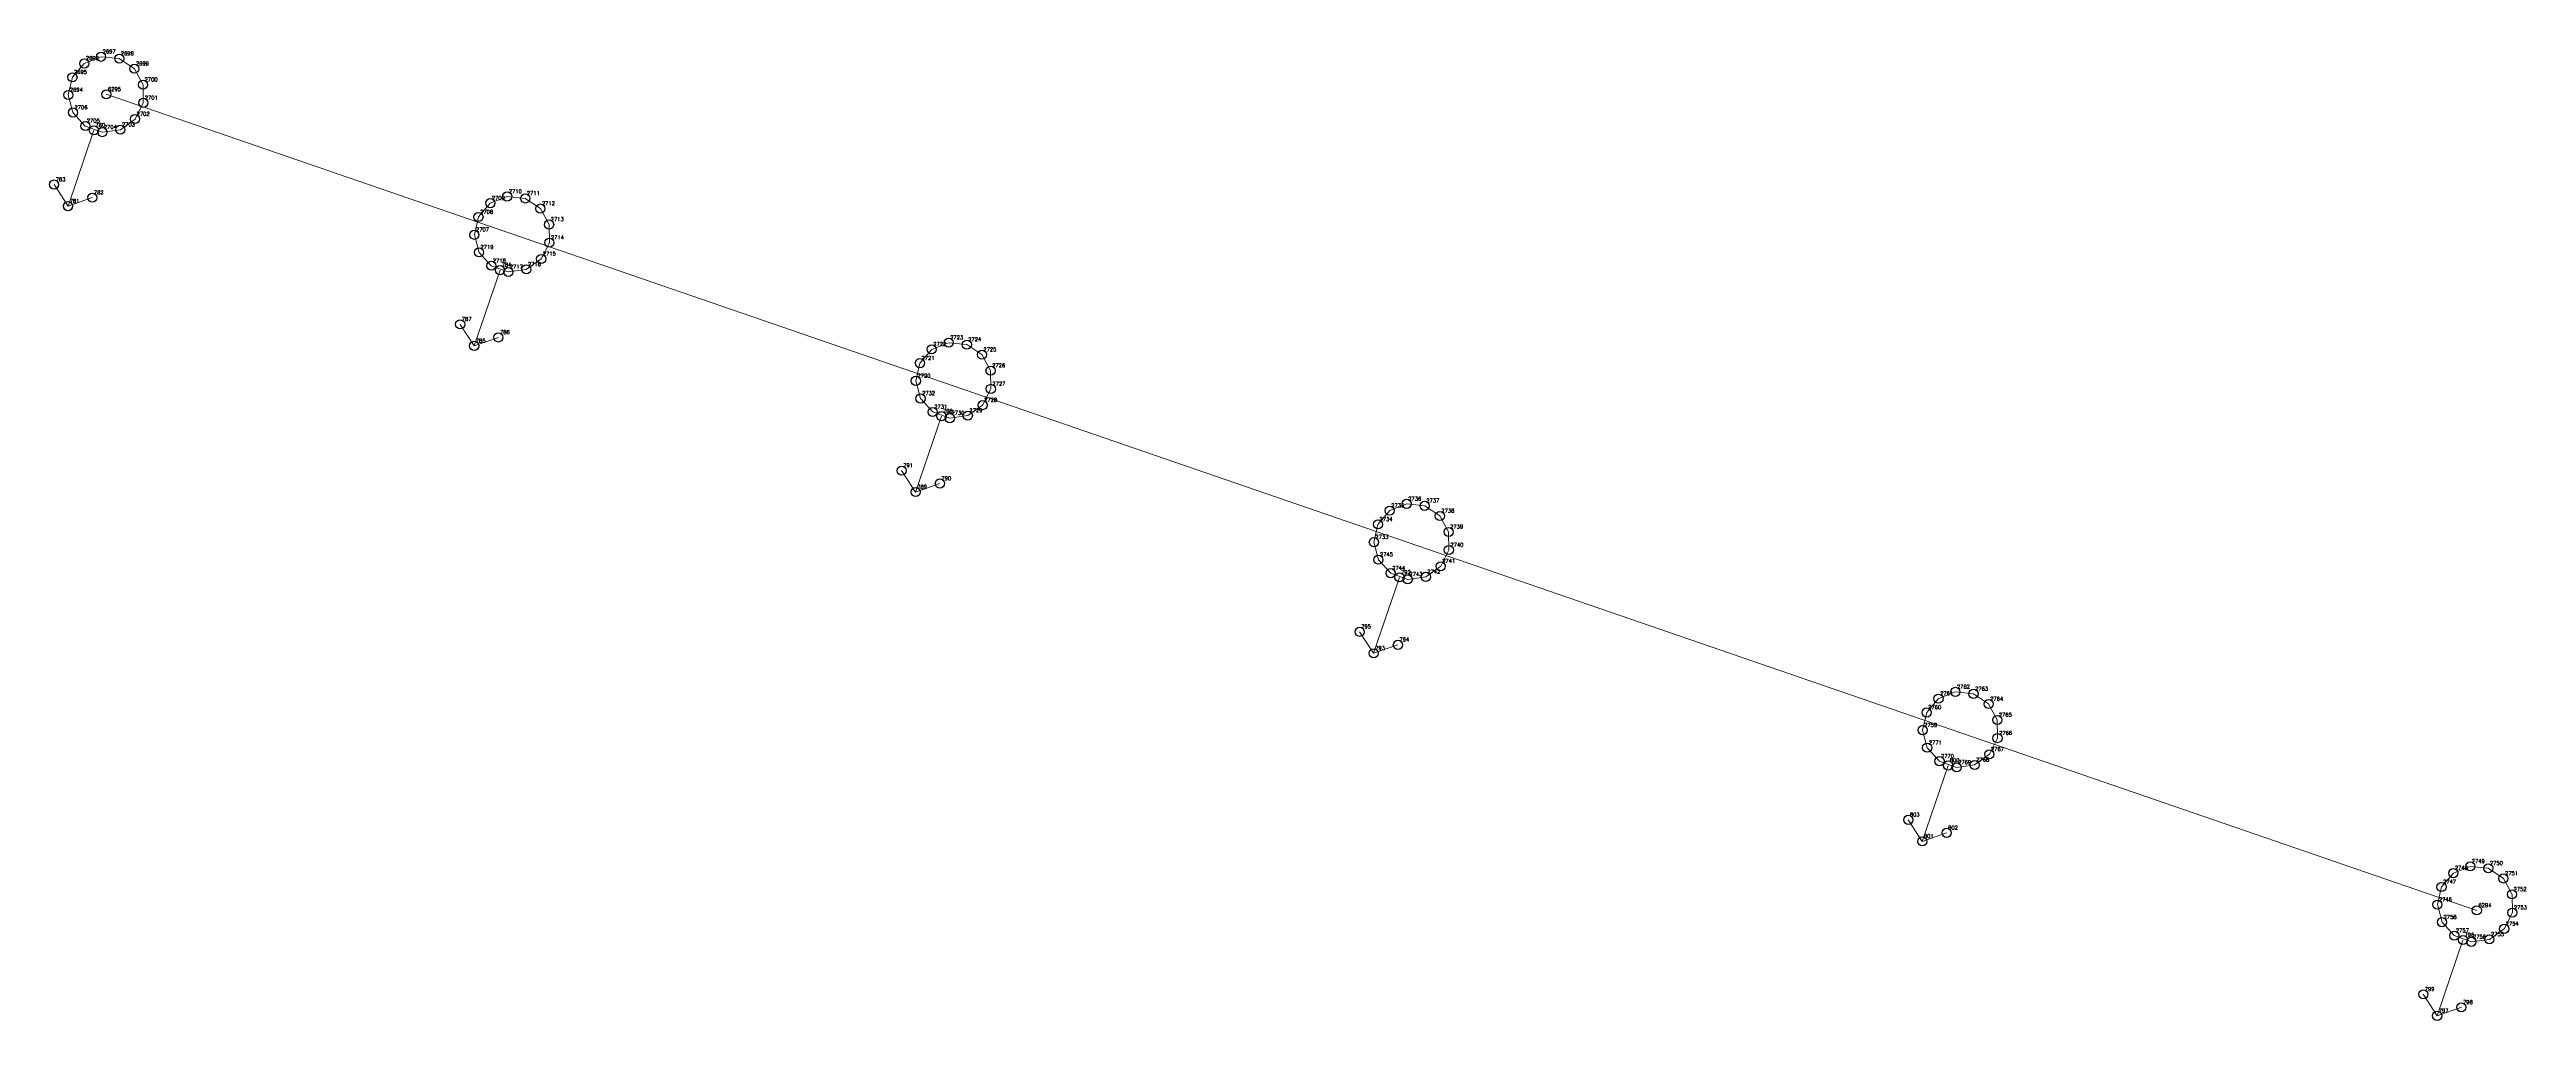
# Model space of a CAD drawing. Extents: x 1391501 to 1398271, y 354915 to 360782.
# Drawn here: x 1395332 to 1395535.3, y 359368.8 to 359448.5 of the extents above; entities that cross this region are included whole.
import ezdxf

# ---------------------------------------------------------------- set-up
doc = ezdxf.new("R2010")
doc.units = 0
doc.header["$PDMODE"] = 33
doc.header["$PDSIZE"] = 0.75
doc.layers.add('12 - ценные элементы визуального восприятия территории', color=7, linetype='Continuous')
doc.styles.get("Standard").update_dxf_attribs({"font": 'simplex.shx'})

msp = doc.modelspace()

# ---------------------------------------------------------------- linework, layer by layer
for p in [(1395334.88, 359447.33), (1395336.26, 359447.88), (1395337.75, 359447.73), (1395338.99, 359446.9), (1395333.91, 359446.2), (1395339.7, 359445.59), (1395333.57, 359444.75), (1395333.95, 359443.31), (1395339.05, 359442.77), (1395339.72, 359444.1), (1395334.96, 359442.2), (1395336.36, 359441.7), (1395337.84, 359441.9), (1395367.23, 359434.74), (1395368.2, 359435.87), (1395369.59, 359436.42), (1395371.07, 359436.26), (1395372.31, 359435.43), (1395366.9, 359433.28), (1395373.03, 359434.12), (1395373.05, 359432.63), (1395367.28, 359431.84), (1395368.28, 359430.74), (1395372.38, 359431.3), (1395369.68, 359430.23), (1395371.16, 359430.44), (1395403.46, 359422.75), (1395404.43, 359423.88), (1395405.82, 359424.43), (1395407.31, 359424.27), (1395408.55, 359423.45), (1395403.13, 359421.3), (1395409.26, 359422.14), (1395409.28, 359420.64), (1395403.51, 359419.85), (1395404.51, 359418.75), (1395407.39, 359418.45), (1395408.61, 359419.31), (1395405.92, 359418.24), (1395442.02, 359410.66), (1395443.41, 359411.21), (1395444.89, 359411.05), (1395441.05, 359409.53), (1395446.13, 359410.22), (1395446.85, 359408.91), (1395440.72, 359408.07), (1395441.09, 359406.63), (1395446.87, 359407.42), (1395442.1, 359405.53), (1395443.5, 359405.02), (1395444.98, 359405.23), (1395446.2, 359406.09), (1395486.09, 359394.1), (1395487.06, 359395.24), (1395488.44, 359395.79), (1395489.93, 359395.63), (1395491.17, 359394.8), (1395485.75, 359392.65), (1395491.88, 359393.49), (1395491.9, 359392), (1395486.13, 359391.21), (1395487.14, 359390.11), (1395491.23, 359390.67), (1395488.54, 359389.6), (1395490.02, 359389.8), (1395528.34, 359379.79), (1395529.31, 359380.92), (1395530.7, 359381.48), (1395532.18, 359381.32), (1395533.42, 359380.49), (1395528, 359378.34), (1395534.13, 359379.18), (1395528.38, 359376.9), (1395529.39, 359375.8), (1395533.48, 359376.36), (1395534.16, 359377.69), (1395530.79, 359375.29), (1395532.27, 359375.49)]:
    msp.add_point(p)
at = {"layer": '12 - ценные элементы визуального восприятия территории', "color": 7, "lineweight": 20}
for points in [[(1395333.57, 359444.75), (1395333.91, 359446.2), (1395334.88, 359447.33), (1395336.26, 359447.88), (1395337.75, 359447.73), (1395338.99, 359446.9), (1395339.7, 359445.59), (1395339.72, 359444.1), (1395339.05, 359442.77), (1395337.84, 359441.9), (1395336.36, 359441.7), (1395334.96, 359442.2), (1395333.95, 359443.31), (1395333.57, 359444.75)], [(1395333.57, 359444.75), (1395333.91, 359446.2), (1395334.88, 359447.33), (1395336.26, 359447.88), (1395337.75, 359447.73), (1395338.99, 359446.9), (1395339.7, 359445.59), (1395339.72, 359444.1), (1395339.05, 359442.77), (1395337.84, 359441.9), (1395336.36, 359441.7), (1395334.96, 359442.2), (1395333.95, 359443.31), (1395333.57, 359444.75)], [(1395366.9, 359433.28), (1395367.23, 359434.74), (1395368.2, 359435.87), (1395369.59, 359436.42), (1395371.07, 359436.26), (1395372.31, 359435.43), (1395373.03, 359434.12), (1395373.05, 359432.63), (1395372.38, 359431.3), (1395371.16, 359430.44), (1395369.68, 359430.23), (1395368.28, 359430.74), (1395367.28, 359431.84), (1395366.9, 359433.28)], [(1395366.9, 359433.28), (1395367.23, 359434.74), (1395368.2, 359435.87), (1395369.59, 359436.42), (1395371.07, 359436.26), (1395372.31, 359435.43), (1395373.03, 359434.12), (1395373.05, 359432.63), (1395372.38, 359431.3), (1395371.16, 359430.44), (1395369.68, 359430.23), (1395368.28, 359430.74), (1395367.28, 359431.84), (1395366.9, 359433.28)], [(1395403.13, 359421.3), (1395403.46, 359422.75), (1395404.43, 359423.88), (1395405.82, 359424.43), (1395407.31, 359424.27), (1395408.55, 359423.45), (1395409.26, 359422.14), (1395409.28, 359420.64), (1395408.61, 359419.31), (1395407.39, 359418.45), (1395405.92, 359418.24), (1395404.51, 359418.75), (1395403.51, 359419.85), (1395403.13, 359421.3)], [(1395403.13, 359421.3), (1395403.46, 359422.75), (1395404.43, 359423.88), (1395405.82, 359424.43), (1395407.31, 359424.27), (1395408.55, 359423.45), (1395409.26, 359422.14), (1395409.28, 359420.64), (1395408.61, 359419.31), (1395407.39, 359418.45), (1395405.92, 359418.24), (1395404.51, 359418.75), (1395403.51, 359419.85), (1395403.13, 359421.3)], [(1395440.72, 359408.07), (1395441.05, 359409.53), (1395442.02, 359410.66), (1395443.41, 359411.21), (1395444.89, 359411.05), (1395446.13, 359410.22), (1395446.85, 359408.91), (1395446.87, 359407.42), (1395446.2, 359406.09), (1395444.98, 359405.23), (1395443.5, 359405.02), (1395442.1, 359405.53), (1395441.09, 359406.63), (1395440.72, 359408.07)], [(1395440.72, 359408.07), (1395441.05, 359409.53), (1395442.02, 359410.66), (1395443.41, 359411.21), (1395444.89, 359411.05), (1395446.13, 359410.22), (1395446.85, 359408.91), (1395446.87, 359407.42), (1395446.2, 359406.09), (1395444.98, 359405.23), (1395443.5, 359405.02), (1395442.1, 359405.53), (1395441.09, 359406.63), (1395440.72, 359408.07)], [(1395485.75, 359392.65), (1395486.09, 359394.1), (1395487.06, 359395.24), (1395488.44, 359395.79), (1395489.93, 359395.63), (1395491.17, 359394.8), (1395491.88, 359393.49), (1395491.9, 359392), (1395491.23, 359390.67), (1395490.02, 359389.8), (1395488.54, 359389.6), (1395487.14, 359390.11), (1395486.13, 359391.21), (1395485.75, 359392.65)], [(1395485.75, 359392.65), (1395486.09, 359394.1), (1395487.06, 359395.24), (1395488.44, 359395.79), (1395489.93, 359395.63), (1395491.17, 359394.8), (1395491.88, 359393.49), (1395491.9, 359392), (1395491.23, 359390.67), (1395490.02, 359389.8), (1395488.54, 359389.6), (1395487.14, 359390.11), (1395486.13, 359391.21), (1395485.75, 359392.65)], [(1395528, 359378.34), (1395528.34, 359379.79), (1395529.31, 359380.92), (1395530.7, 359381.48), (1395532.18, 359381.32), (1395533.42, 359380.49), (1395534.13, 359379.18), (1395534.16, 359377.69), (1395533.48, 359376.36), (1395532.27, 359375.49), (1395530.79, 359375.29), (1395529.39, 359375.8), (1395528.38, 359376.9), (1395528, 359378.34)], [(1395528, 359378.34), (1395528.34, 359379.79), (1395529.31, 359380.92), (1395530.7, 359381.48), (1395532.18, 359381.32), (1395533.42, 359380.49), (1395534.13, 359379.18), (1395534.16, 359377.69), (1395533.48, 359376.36), (1395532.27, 359375.49), (1395530.79, 359375.29), (1395529.39, 359375.8), (1395528.38, 359376.9), (1395528, 359378.34)]]:
    msp.add_lwpolyline(points, close=True, dxfattribs=at)
for points in [[(1395531.24, 359377.87), (1395336.69, 359444.8)], [(1395531.24, 359377.87), (1395336.69, 359444.8)], [(1395335.67, 359441.85), (1395333.55, 359435.63)], [(1395335.67, 359441.85), (1395333.55, 359435.63)], [(1395333.55, 359435.63), (1395332.4, 359437.4)], [(1395333.55, 359435.63), (1395332.4, 359437.4)], [(1395333.55, 359435.63), (1395335.54, 359436.33)], [(1395333.55, 359435.63), (1395335.54, 359436.33)], [(1395369, 359430.38), (1395366.88, 359424.17)], [(1395369, 359430.38), (1395366.88, 359424.17)], [(1395366.88, 359424.17), (1395365.73, 359425.93)], [(1395366.88, 359424.17), (1395365.73, 359425.93)], [(1395366.88, 359424.17), (1395368.87, 359424.86)], [(1395366.88, 359424.17), (1395368.87, 359424.86)], [(1395405.23, 359418.4), (1395403.11, 359412.18)], [(1395405.23, 359418.4), (1395403.11, 359412.18)], [(1395403.11, 359412.18), (1395401.96, 359413.94)], [(1395403.11, 359412.18), (1395401.96, 359413.94)], [(1395403.11, 359412.18), (1395405.1, 359412.88)], [(1395403.11, 359412.18), (1395405.1, 359412.88)], [(1395442.82, 359405.18), (1395440.7, 359398.96)], [(1395442.82, 359405.18), (1395440.7, 359398.96)], [(1395440.7, 359398.96), (1395439.55, 359400.72)], [(1395440.7, 359398.96), (1395439.55, 359400.72)], [(1395440.7, 359398.96), (1395442.69, 359399.65)], [(1395440.7, 359398.96), (1395442.69, 359399.65)], [(1395487.85, 359389.75), (1395485.73, 359383.53)], [(1395487.85, 359389.75), (1395485.73, 359383.53)], [(1395485.73, 359383.53), (1395484.58, 359385.3)], [(1395485.73, 359383.53), (1395484.58, 359385.3)], [(1395485.73, 359383.53), (1395487.72, 359384.23)], [(1395485.73, 359383.53), (1395487.72, 359384.23)], [(1395530.1, 359375.44), (1395527.98, 359369.22)], [(1395530.1, 359375.44), (1395527.98, 359369.22)], [(1395527.98, 359369.22), (1395526.84, 359370.99)], [(1395527.98, 359369.22), (1395526.84, 359370.99)], [(1395527.98, 359369.22), (1395529.97, 359369.92)], [(1395527.98, 359369.22), (1395529.97, 359369.92)]]:
    msp.add_lwpolyline(points, dxfattribs=at)
at = {"layer": '12 - ценные элементы визуального восприятия территории'}
for p in [(1395336.69, 359444.8), (1395335.67, 359441.85), (1395332.4, 359437.4), (1395333.55, 359435.63), (1395335.54, 359436.33), (1395369, 359430.38), (1395365.73, 359425.93), (1395368.87, 359424.86), (1395366.88, 359424.17), (1395405.23, 359418.4), (1395401.96, 359413.94), (1395405.1, 359412.88), (1395403.11, 359412.18), (1395442.82, 359405.18), (1395439.55, 359400.72), (1395440.7, 359398.96), (1395442.69, 359399.65), (1395487.85, 359389.75), (1395484.58, 359385.3), (1395487.72, 359384.23), (1395485.73, 359383.53), (1395531.24, 359377.87), (1395530.1, 359375.44), (1395526.84, 359370.99), (1395529.97, 359369.92), (1395527.98, 359369.22)]:
    msp.add_point(p, dxfattribs=at)

# ---------------------------------------------------------------- texts
at = {"color": 7}
for s, p in [('2696', (1395335.01, 359447.61)), ('2697', (1395336.39, 359448.16)), ('2698', (1395337.88, 359448)), ('2699', (1395339.12, 359447.17)), ('2694', (1395333.7, 359445.02)), ('2695', (1395334.03, 359446.48)), ('2700', (1395339.83, 359445.86)), ('2706', (1395334.08, 359443.58)), ('2702', (1395339.18, 359443.04)), ('2701', (1395339.85, 359444.37)), ('2705', (1395335.09, 359442.48)), ('2704', (1395336.49, 359441.97)), ('2703', (1395337.97, 359442.17)), ('2708', (1395367.36, 359435.01)), ('2709', (1395368.33, 359436.14)), ('2710', (1395369.72, 359436.69)), ('2711', (1395371.2, 359436.54)), ('2712', (1395372.44, 359435.71)), ('2707', (1395367.03, 359433.56)), ('2713', (1395373.16, 359434.4)), ('2714', (1395373.18, 359432.91)), ('2719', (1395367.4, 359432.12)), ('2718', (1395368.41, 359431.01)), ('2716', (1395371.29, 359430.71)), ('2715', (1395372.51, 359431.58)), ('2717', (1395369.81, 359430.51)), ('2723', (1395405.95, 359424.71)), ('2724', (1395407.43, 359424.55)), ('2721', (1395403.59, 359423.02)), ('2722', (1395404.56, 359424.16)), ('2725', (1395408.67, 359423.72)), ('2720', (1395403.26, 359421.57)), ('2726', (1395409.39, 359422.41)), ('2727', (1395409.41, 359420.92)), ('2732', (1395403.64, 359420.13)), ('2731', (1395404.64, 359419.03)), ('2730', (1395406.05, 359418.52)), ('2729', (1395407.52, 359418.72)), ('2728', (1395408.74, 359419.59)), ('2735', (1395442.15, 359410.93)), ('2736', (1395443.54, 359411.48)), ('2737', (1395445.02, 359411.33)), ('2738', (1395446.26, 359410.5)), ('2733', (1395440.84, 359408.35)), ('2734', (1395441.18, 359409.8)), ('2739', (1395446.98, 359409.19)), ('2745', (1395441.22, 359406.91)), ('2741', (1395446.33, 359406.37)), ('2740', (1395447, 359407.7)), ('2744', (1395442.23, 359405.8)), ('2743', (1395443.63, 359405.3)), ('2742', (1395445.11, 359405.5)), ('2760', (1395486.21, 359394.38)), ('2761', (1395487.19, 359395.51)), ('2762', (1395488.57, 359396.06)), ('2763', (1395490.06, 359395.9)), ('2764', (1395491.3, 359395.07)), ('2759', (1395485.88, 359392.92)), ('2765', (1395492.01, 359393.76)), ('2766', (1395492.03, 359392.27)), ('2771', (1395486.26, 359391.48)), ('2770', (1395487.26, 359390.38)), ('2768', (1395490.15, 359390.08)), ('2767', (1395491.36, 359390.94)), ('2769', (1395488.67, 359389.87)), ('2747', (1395528.47, 359380.07)), ('2748', (1395529.44, 359381.2)), ('2749', (1395530.82, 359381.75)), ('2750', (1395532.31, 359381.59)), ('2751', (1395533.55, 359380.76)), ('2746', (1395528.13, 359378.61)), ('2752', (1395534.26, 359379.45)), ('2753', (1395534.28, 359377.96)), ('2758', (1395528.51, 359377.17)), ('2757', (1395529.52, 359376.07)), ('2755', (1395532.4, 359375.76)), ('2754', (1395533.61, 359376.63)), ('2756', (1395530.92, 359375.56))]:
    msp.add_text(s, height=0.311, dxfattribs=at).set_placement(p)
at = {"layer": '12 - ценные элементы визуального восприятия территории', "color": 7}
for s, p in [('6295', (1395336.82, 359445.07)), ('780', (1395335.8, 359442.12)), ('783', (1395332.53, 359437.67)), ('781', (1395333.68, 359435.9)), ('782', (1395335.67, 359436.6)), ('784', (1395369.13, 359430.66)), ('787', (1395365.86, 359426.21)), ('786', (1395369, 359425.14)), ('785', (1395367.01, 359424.44)), ('788', (1395405.36, 359418.67)), ('791', (1395402.09, 359414.22)), ('789', (1395403.24, 359412.45)), ('790', (1395405.23, 359413.15)), ('792', (1395442.95, 359405.45)), ('795', (1395439.68, 359401)), ('793', (1395440.83, 359399.23)), ('794', (1395442.82, 359399.93)), ('800', (1395487.98, 359390.03)), ('803', (1395484.71, 359385.57)), ('802', (1395487.85, 359384.5)), ('801', (1395485.86, 359383.81)), ('6294', (1395531.37, 359378.14)), ('796', (1395530.23, 359375.71)), ('799', (1395526.96, 359371.26)), ('798', (1395530.1, 359370.19)), ('797', (1395528.11, 359369.49))]:
    msp.add_text(s, height=0.311, dxfattribs=at).set_placement(p)

doc.saveas('drawing.dxf')
